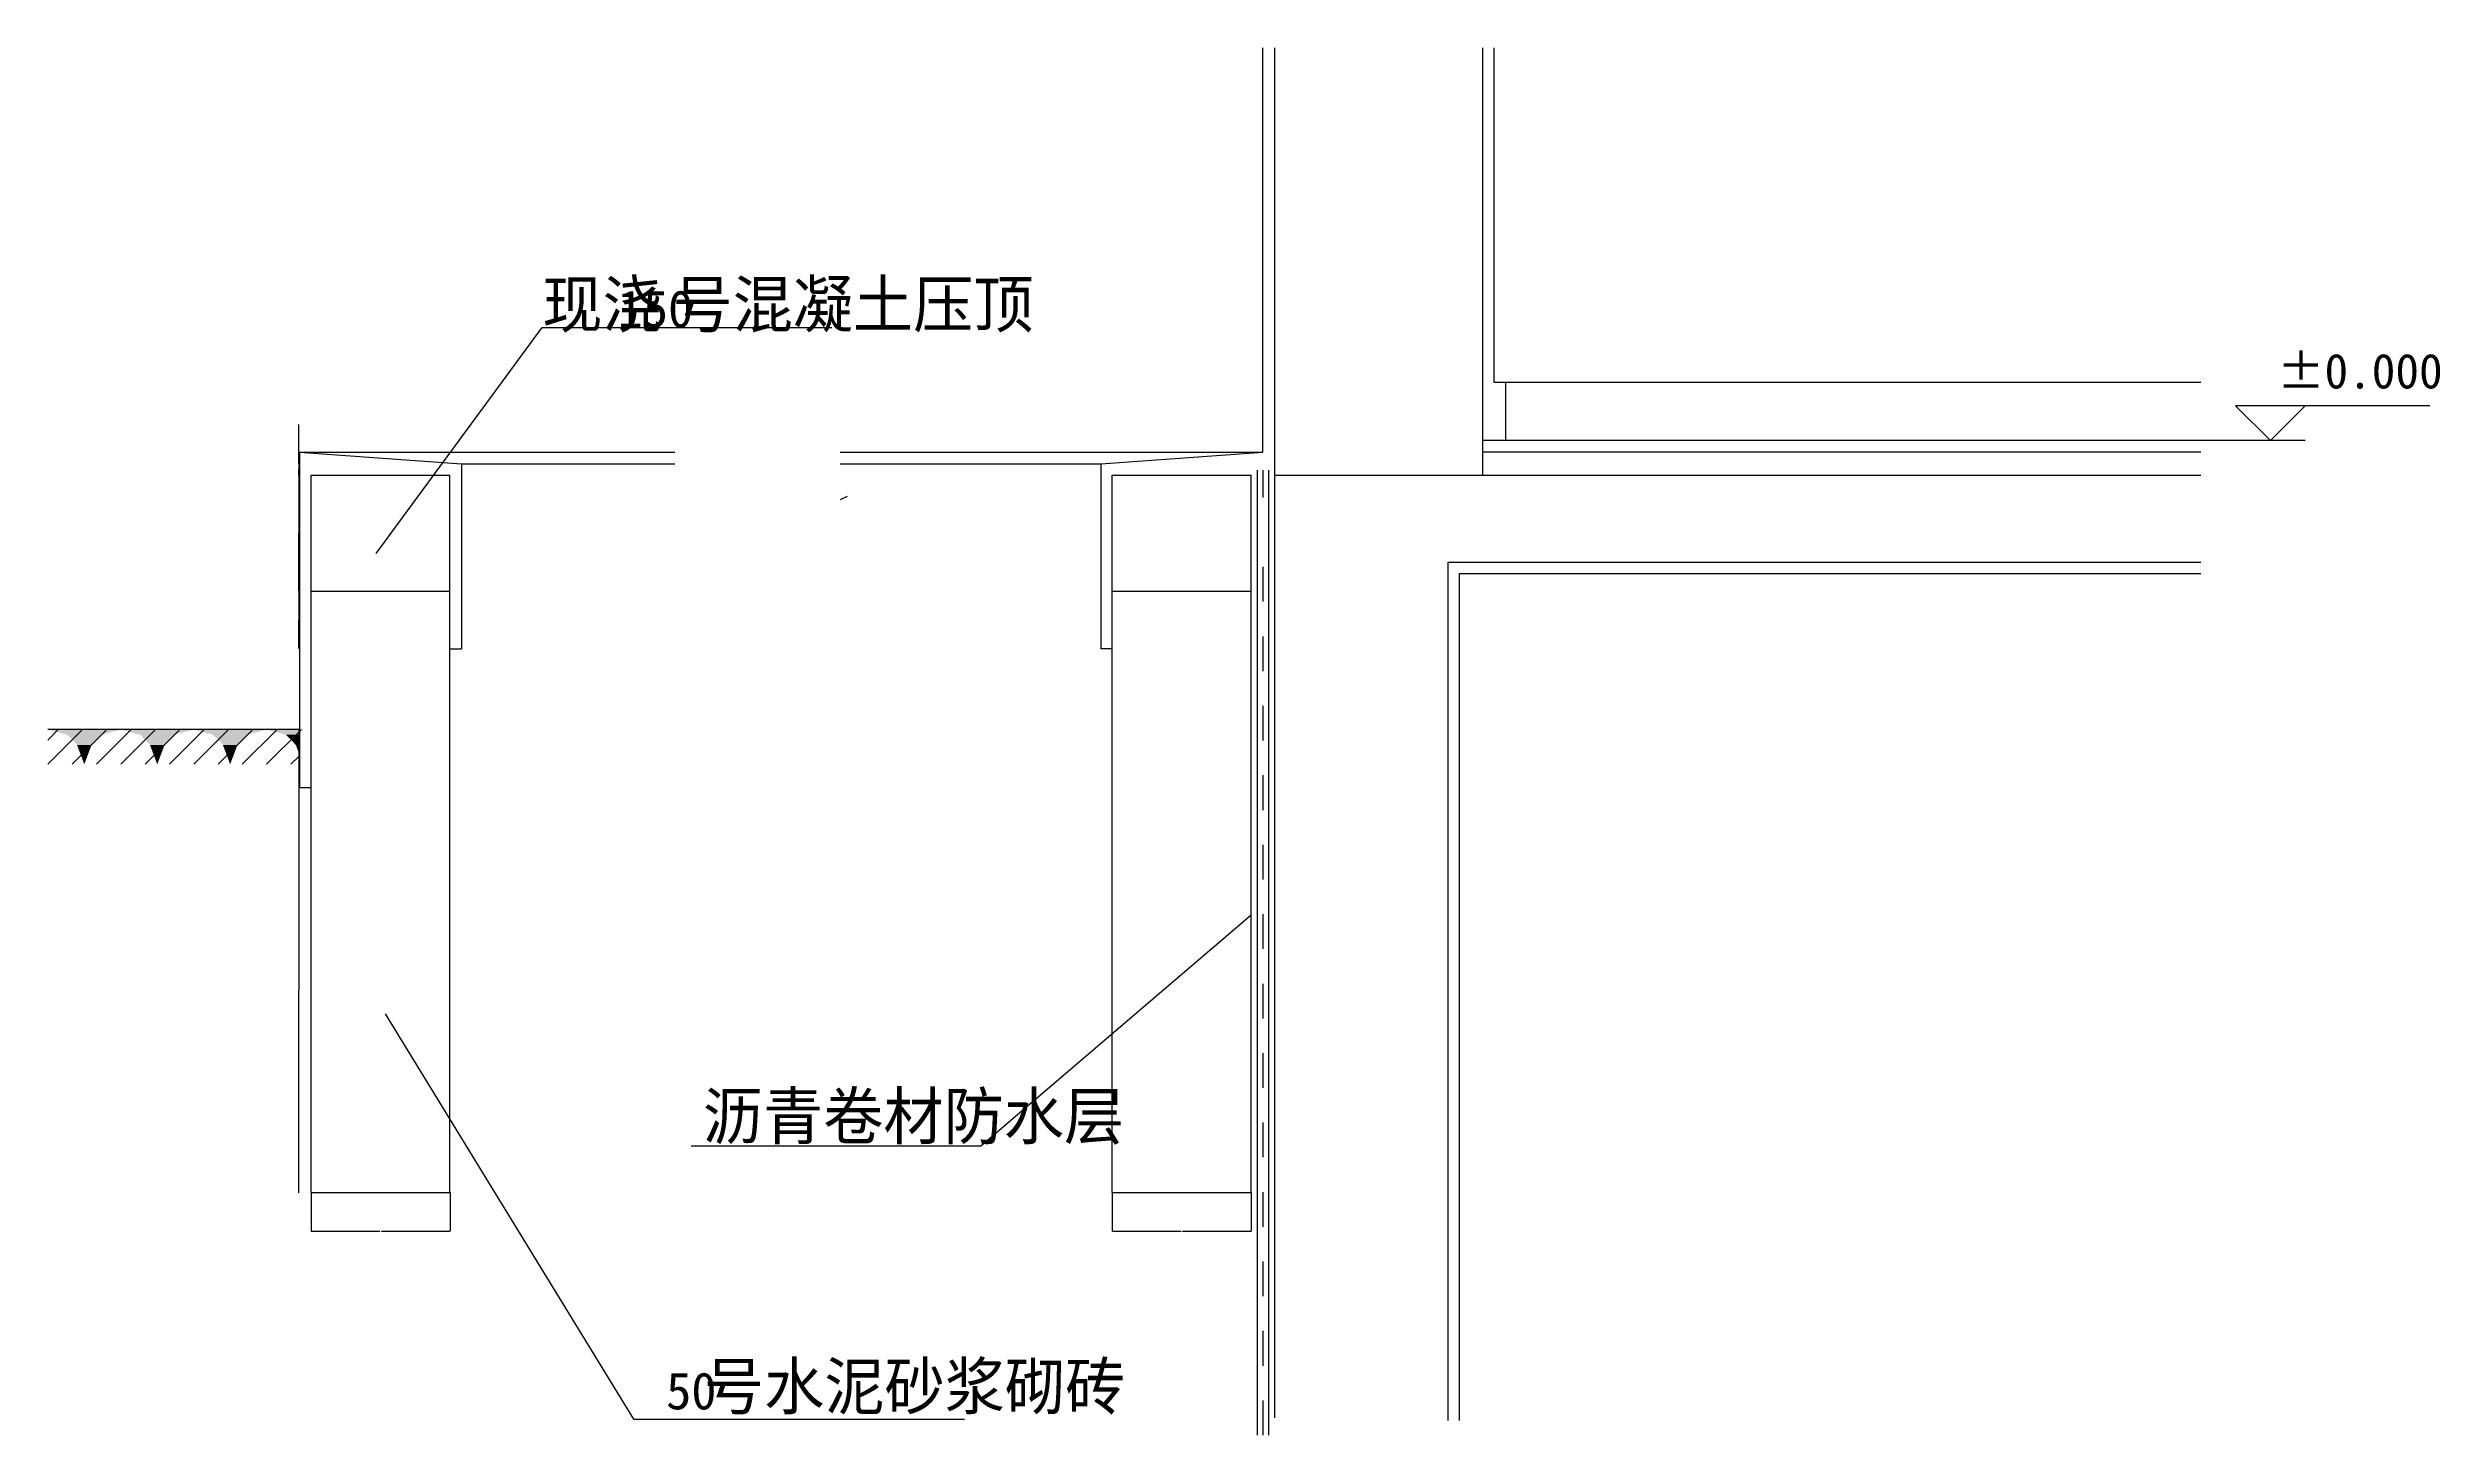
# Model space of a CAD drawing. Header units: metres. Extents: x 8939 to 13072, y 16704 to 19101.
import ezdxf

# ---------------------------------------------------------------- set-up
doc = ezdxf.new("R2010")
doc.units = ezdxf.units.M
for name, color, linetype in [('PUB_DIM', 3, 'Continuous'), ('PUB_HATCH', 7, 'Continuous'), ('PUB_TEXT', 7, 'Continuous'), ('S_SURFACE', 6, 'Continuous'), ('SURFACE', 6, 'Continuous'), ('WALL', 255, 'Continuous')]:
    doc.layers.add(name, color=color, linetype=linetype)
doc.dimstyles.get("Standard").update_dxf_attribs({"dimtxt": 2.5, "dimasz": 2.5, "dimexe": 1.25, "dimexo": 0.625, "dimtad": 1, "dimcen": 2.5, "dimazin": 3, "dimtfac": 1, "dimtmove": 0, "dimatfit": 3})

# ---------------------------------------------------------------- blocks, each defined once
blk = doc.blocks.new('*D1')
for p, q in [((9373.1, 17822.93), (9373.1, 17472.93)), ((9372.85, 17472.93), (9372.6, 17472.93)), ((9373.1, 17122.93), (9373.1, 17472.93)), ((9373.1, 17472.93), (9373.1, 17472.93)), ((9373.35, 17472.93), (9373.6, 17472.93))]:
    blk.add_line(p, q)
at = {"layer": 'Defpoints'}
for p in [(9373.1, 17822.93), (9373.1, 17472.93), (9373.1, 17122.93)]:
    blk.add_point(p, dxfattribs=at)
at = {"layer": 'PUB_DIM', "insert": (9373.1, 17474.055), "char_height": 1, "attachment_point": 5}
blk.add_mtext('0', dxfattribs=at)
blk = doc.blocks.new('*D2')
for p, q in [((9394.28, 17123.04), (9394.28, 17056.35)), ((9634.28, 17123.04), (9634.28, 17056.35)), ((9394.53, 17056.35), (9512.78, 17056.35)), ((9515.78, 17056.35), (9634.03, 17056.35))]:
    blk.add_line(p, q)
at = {"layer": 'Defpoints'}
for p in [(9394.28, 17123.04), (9634.28, 17123.04), (9394.28, 17056.35)]:
    blk.add_point(p, dxfattribs=at)
at = {"layer": 'PUB_DIM', "insert": (9514.28, 17056.35), "char_height": 1, "attachment_point": 5}
blk.add_mtext('240', dxfattribs=at)
blk = doc.blocks.new('*D3')
for p, q in [((9373.1, 18362.45), (9373.1, 18262.69)), ((9372.85, 18262.69), (9372.6, 18262.69)), ((9373.1, 18162.93), (9373.1, 18262.69)), ((9373.1, 18262.69), (9373.1, 18262.69)), ((9373.35, 18262.69), (9373.6, 18262.69))]:
    blk.add_line(p, q)
at = {"layer": 'Defpoints'}
for p in [(9373.1, 18362.45), (9373.1, 18262.69), (9373.1, 18162.93)]:
    blk.add_point(p, dxfattribs=at)
at = {"layer": 'PUB_DIM', "insert": (9373.1, 18263.815), "char_height": 1, "attachment_point": 5}
blk.add_mtext('0', dxfattribs=at)
blk = doc.blocks.new('*D4')
for p, q in [((9373.1, 18162.93), (9373.1, 18112.93)), ((9372.85, 18112.93), (9372.6, 18112.93)), ((9373.1, 18062.93), (9373.1, 18112.93)), ((9373.1, 18112.93), (9373.1, 18112.93)), ((9373.35, 18112.93), (9373.6, 18112.93))]:
    blk.add_line(p, q)
at = {"layer": 'Defpoints'}
for p in [(9373.1, 18162.93), (9373.1, 18112.93), (9373.1, 18062.93)]:
    blk.add_point(p, dxfattribs=at)
at = {"layer": 'PUB_DIM', "insert": (9373.1, 18114.055), "char_height": 1, "attachment_point": 5}
blk.add_mtext('0', dxfattribs=at)
blk = doc.blocks.new('*D5')
for p, q in [((9373.1, 17922.93), (9373.1, 17756.05)), ((9373.1, 17822.93), (9373.1, 17756.05)), ((9372.85, 17756.05), (9372.6, 17756.05)), ((9373.1, 17756.05), (9373.1, 17756.05)), ((9373.35, 17756.05), (9373.6, 17756.05))]:
    blk.add_line(p, q)
at = {"layer": 'Defpoints'}
for p in [(9373.1, 17922.93), (9373.1, 17822.93), (9373.1, 17756.05)]:
    blk.add_point(p, dxfattribs=at)
at = {"layer": 'PUB_DIM', "insert": (9373.1, 17757.175), "char_height": 1, "attachment_point": 5}
blk.add_mtext('0', dxfattribs=at)
blk = doc.blocks.new('*D6')
for p, q in [((9372.85, 18372.45), (9372.6, 18372.45)), ((9373.1, 18382.45), (9373.1, 18372.45)), ((9373.1, 18362.45), (9373.1, 18372.45)), ((9373.1, 18372.45), (9373.1, 18372.45)), ((9373.35, 18372.45), (9373.6, 18372.45))]:
    blk.add_line(p, q)
at = {"layer": 'Defpoints'}
for p in [(9373.1, 18382.45), (9373.1, 18372.45), (9373.1, 18362.45)]:
    blk.add_point(p, dxfattribs=at)
at = {"layer": 'PUB_DIM', "insert": (9373.1, 18373.575), "char_height": 1, "attachment_point": 5}
blk.add_mtext('0', dxfattribs=at)
blk = doc.blocks.new('*D7')
for p, q in [((9372.85, 18449.59), (9372.6, 18449.59)), ((9373.1, 18402.93), (9373.1, 18449.59)), ((9373.1, 18382.45), (9373.1, 18449.59)), ((9373.1, 18449.59), (9373.1, 18449.59)), ((9373.35, 18449.59), (9373.6, 18449.59))]:
    blk.add_line(p, q)
at = {"layer": 'Defpoints'}
for p in [(9373.1, 18449.59), (9373.1, 18402.93), (9373.1, 18382.45)]:
    blk.add_point(p, dxfattribs=at)
at = {"layer": 'PUB_DIM', "insert": (9373.1, 18450.715), "char_height": 1, "attachment_point": 5}
blk.add_mtext('0', dxfattribs=at)
blk = doc.blocks.new('*D8')
for p, q in [((10778.28, 17123.04), (10778.28, 17056.35)), ((11018.28, 17123.04), (11018.28, 17056.35)), ((10778.53, 17056.35), (10896.78, 17056.35)), ((10899.78, 17056.35), (11018.03, 17056.35))]:
    blk.add_line(p, q)
at = {"layer": 'Defpoints'}
for p in [(10778.28, 17123.04), (11018.28, 17123.04), (10778.28, 17056.35)]:
    blk.add_point(p, dxfattribs=at)
at = {"layer": 'PUB_DIM', "insert": (10898.28, 17056.35), "char_height": 1, "attachment_point": 5}
blk.add_mtext('240', dxfattribs=at)

msp = doc.modelspace()

# ---------------------------------------------------------------- linework, layer by layer
at = {"layer": 'PUB_DIM'}
for p, q in [((13054.46, 18482.45), (12719.03, 18482.45)), ((12779.03, 18422.45), (12719.03, 18482.45)), ((12839.03, 18482.45), (12779.03, 18422.45)), ((12839.03, 18422.45), (12646.25, 18422.45))]:
    msp.add_line(p, q, dxfattribs=at)
for points in [[(9506.3, 18227.04), (9793.58, 18617.96), (10294.05, 18617.96)], [(11018.35, 17602.7), (10551.44, 17203.27), (10050.96, 17203.27)], [(9521.89, 17431.91), (9950.87, 16731.71), (10522.84, 16731.71)]]:
    msp.add_lwpolyline(points, dxfattribs=at)
at = {"layer": 'PUB_HATCH'}
for p, q in [((12659.11, 18422.45), (11418.34, 18422.45)), ((12659.11, 18402.45), (11418.34, 18402.45)), ((10320.5, 18325.93), (10308.17, 18319.77)), ((8939.32, 17863.04), (8999.32, 17923.04)), ((8939.32, 17905.04), (8957.32, 17923.04)), ((8981.32, 17863.04), (9041.32, 17923.04)), ((9023.32, 17863.04), (9083.32, 17923.04)), ((9065.32, 17863.04), (9125.32, 17923.04)), ((9107.32, 17863.04), (9167.32, 17923.04)), ((9149.32, 17863.04), (9209.32, 17923.04)), ((9191.32, 17863.04), (9251.32, 17923.04)), ((9233.32, 17863.04), (9293.32, 17923.04)), ((9275.32, 17863.04), (9335.32, 17923.04)), ((9317.32, 17863.04), (9377.32, 17923.04)), ((9359.32, 17863.04), (9373.1, 17876.82))]:
    msp.add_line(p, q, dxfattribs=at)
msp.add_lwpolyline([(9373.1, 17923.04), (8939.32, 17923.04)], dxfattribs=at)
for points in [[(8939.32, 17923.04), (9065.32, 17923.04), (8972.92, 17914.04), (9031.72, 17914.04)], [(8972.92, 17914.04), (9031.72, 17914.04), (8989.72, 17896.64), (9014.92, 17896.64)], [(8989.72, 17896.64), (9014.92, 17896.64), (9002.32, 17863.04)], [(9065.32, 17923.04), (9191.32, 17923.04), (9098.92, 17914.04), (9157.72, 17914.04)], [(9098.92, 17914.04), (9157.72, 17914.04), (9115.72, 17896.64), (9140.92, 17896.64)], [(9115.72, 17896.64), (9140.92, 17896.64), (9128.32, 17863.04)], [(9191.32, 17923.04), (9317.32, 17923.04), (9224.92, 17914.04), (9283.72, 17914.04)], [(9224.92, 17914.04), (9283.72, 17914.04), (9241.72, 17896.64), (9266.92, 17896.64)], [(9241.72, 17896.64), (9266.92, 17896.64), (9254.32, 17863.04)], [(9317.32, 17923.04), (9373.1, 17923.04), (9350.92, 17914.04), (9373.1, 17914.04)], [(9350.92, 17914.04), (9373.1, 17914.04), (9367.72, 17896.64), (9373.1, 17896.64)], [(9367.72, 17896.64), (9373.1, 17896.64), (9373.1, 17882.28)]]:
    msp.add_solid(points, dxfattribs=at)
at = {"layer": 'S_SURFACE'}
for p, q in [((11038.34, 18402.45), (11038.34, 19100.86)), ((11438.34, 18522.45), (11438.34, 19100.86)), ((12659.11, 18522.45), (11438.34, 18522.45)), ((11458.34, 18422.45), (11458.34, 18522.45)), ((9374.06, 18402.45), (10022.36, 18402.45)), ((9374.06, 18402.45), (9654.06, 18382.45)), ((9374.06, 18402.45), (9374.06, 17823.04)), ((10308.35, 18402.45), (11038.34, 18402.45)), ((10758.35, 18382.45), (11038.34, 18402.45)), ((9654.06, 18382.45), (10022.36, 18382.45)), ((9654.06, 18382.45), (9654.06, 18062.45)), ((10308.35, 18382.45), (10758.35, 18382.45)), ((10758.35, 18382.45), (10758.35, 18062.45)), ((11378.34, 16729.63), (11378.34, 18192.45)), ((11378.34, 18192.45), (12659.11, 18192.45)), ((9634.06, 18062.45), (9654.06, 18062.45)), ((10778.35, 18062.45), (10758.35, 18062.45)), ((9374.06, 17823.04), (9394.06, 17823.04))]:
    msp.add_line(p, q, dxfattribs=at)
at = {"layer": 'SURFACE'}
for points in [[(11029.06, 16704.11), (11029.06, 18371.33)], [(11039.06, 18324.11), (11039.06, 18371.33)], [(11049.06, 16704.11), (11049.06, 18371.33)], [(11039.06, 18144.11), (11039.06, 18204.11)], [(11039.06, 18024.11), (11039.06, 18084.11)], [(11039.06, 17904.11), (11039.06, 17964.11)], [(11039.06, 17784.11), (11039.06, 17844.11)], [(11039.06, 17664.11), (11039.06, 17724.11)], [(11039.06, 17544.11), (11039.06, 17604.11)], [(11039.06, 17424.11), (11039.06, 17484.11)], [(11039.06, 17304.11), (11039.06, 17364.11)], [(11039.06, 17184.11), (11039.06, 17244.11)], [(11039.06, 17064.11), (11039.06, 17124.11)], [(11039.06, 16944.11), (11039.06, 17004.11)], [(11039.06, 16824.11), (11039.06, 16884.11)], [(11039.06, 16704.11), (11039.06, 16764.11)]]:
    msp.add_lwpolyline(points, dxfattribs=at)
at = {"layer": 'WALL'}
for p, q in [((11058.34, 19100.86), (11058.34, 16734.1)), ((11418.34, 18362.45), (11418.34, 19100.86)), ((9394.06, 18362.45), (9634.06, 18362.45)), ((9394.06, 18162.45), (9394.06, 18362.45)), ((9634.06, 18162.45), (9634.06, 18362.45)), ((10778.35, 18162.45), (10778.35, 18362.45)), ((10778.35, 18362.45), (11018.35, 18362.45)), ((11018.35, 18162.45), (11018.35, 18362.45)), ((11058.34, 18362.45), (12659.11, 18362.45)), ((11358.34, 16729.63), (11358.34, 18212.45)), ((11358.34, 18212.45), (12659.11, 18212.45)), ((9394.06, 17123.04), (9394.06, 18162.45)), ((9394.06, 18162.45), (9634.06, 18162.45)), ((9634.06, 17123.04), (9634.06, 18162.45)), ((10778.35, 17123.04), (10778.35, 18162.45)), ((10778.35, 18162.45), (11018.35, 18162.45)), ((11018.35, 17123.04), (11018.35, 18162.45)), ((9394.06, 17123.04), (9634.06, 17123.04)), ((10778.35, 17123.04), (11018.35, 17123.04))]:
    msp.add_line(p, q, dxfattribs=at)

# ---------------------------------------------------------------- texts
at = {"layer": 'PUB_DIM'}
msp.add_text('%%p0.000', height=60, dxfattribs=at).set_placement((12791.03, 18512.45))
at = {"layer": 'PUB_TEXT'}
for s, height, p in [('现浇', 80, (9793.58, 18617.96)), ('号混凝土压顶', 80, (10018.33, 18617.96)), ('150', 64, (9923.74, 18617.96)), ('沥青卷材防水层', 80, (10070.89, 17215.43)), ('号水泥砂浆砌砖', 80, (10072.84, 16748.62)), ('50', 64, (10007.5, 16748.62))]:
    msp.add_text(s, height=height, dxfattribs=at).set_placement(p)

# ---------------------------------------------------------------- dimensions: what is measured, and where the dimension line sits
at = {"layer": 'PUB_DIM'}
for base, p1, p2, picture, middle in [((9373.1, 18449.59), (9373.1, 18402.93), (9373.1, 18382.45), '*D7', (9373.1, 18450.715)), ((9373.1, 18372.45), (9373.1, 18382.45), (9373.1, 18362.45), '*D6', (9373.1, 18373.575)), ((9373.1, 18262.69), (9373.1, 18362.45), (9373.1, 18162.93), '*D3', (9373.1, 18263.815)), ((9373.1, 18112.93), (9373.1, 18162.93), (9373.1, 18062.93), '*D4', (9373.1, 18114.055)), ((9373.1, 17756.05), (9373.1, 17922.93), (9373.1, 17822.93), '*D5', (9373.1, 17757.175)), ((9373.1, 17472.93), (9373.1, 17822.93), (9373.1, 17122.93), '*D1', (9373.1, 17474.055)), ((9394.28, 17056.35), (9394.28, 17123.04), (9634.28, 17123.04), '*D2', (9514.28, 17056.35)), ((10778.28, 17056.35), (10778.28, 17123.04), (11018.28, 17123.04), '*D8', (10898.28, 17056.35))]:
    dim = msp.add_linear_dim(base=base, p1=p1, p2=p2, dimstyle='Standard', dxfattribs=at)
    dim.commit()
    dim.dimension.update_dxf_attribs({"geometry": picture, "text_midpoint": middle})

doc.saveas('drawing.dxf')
